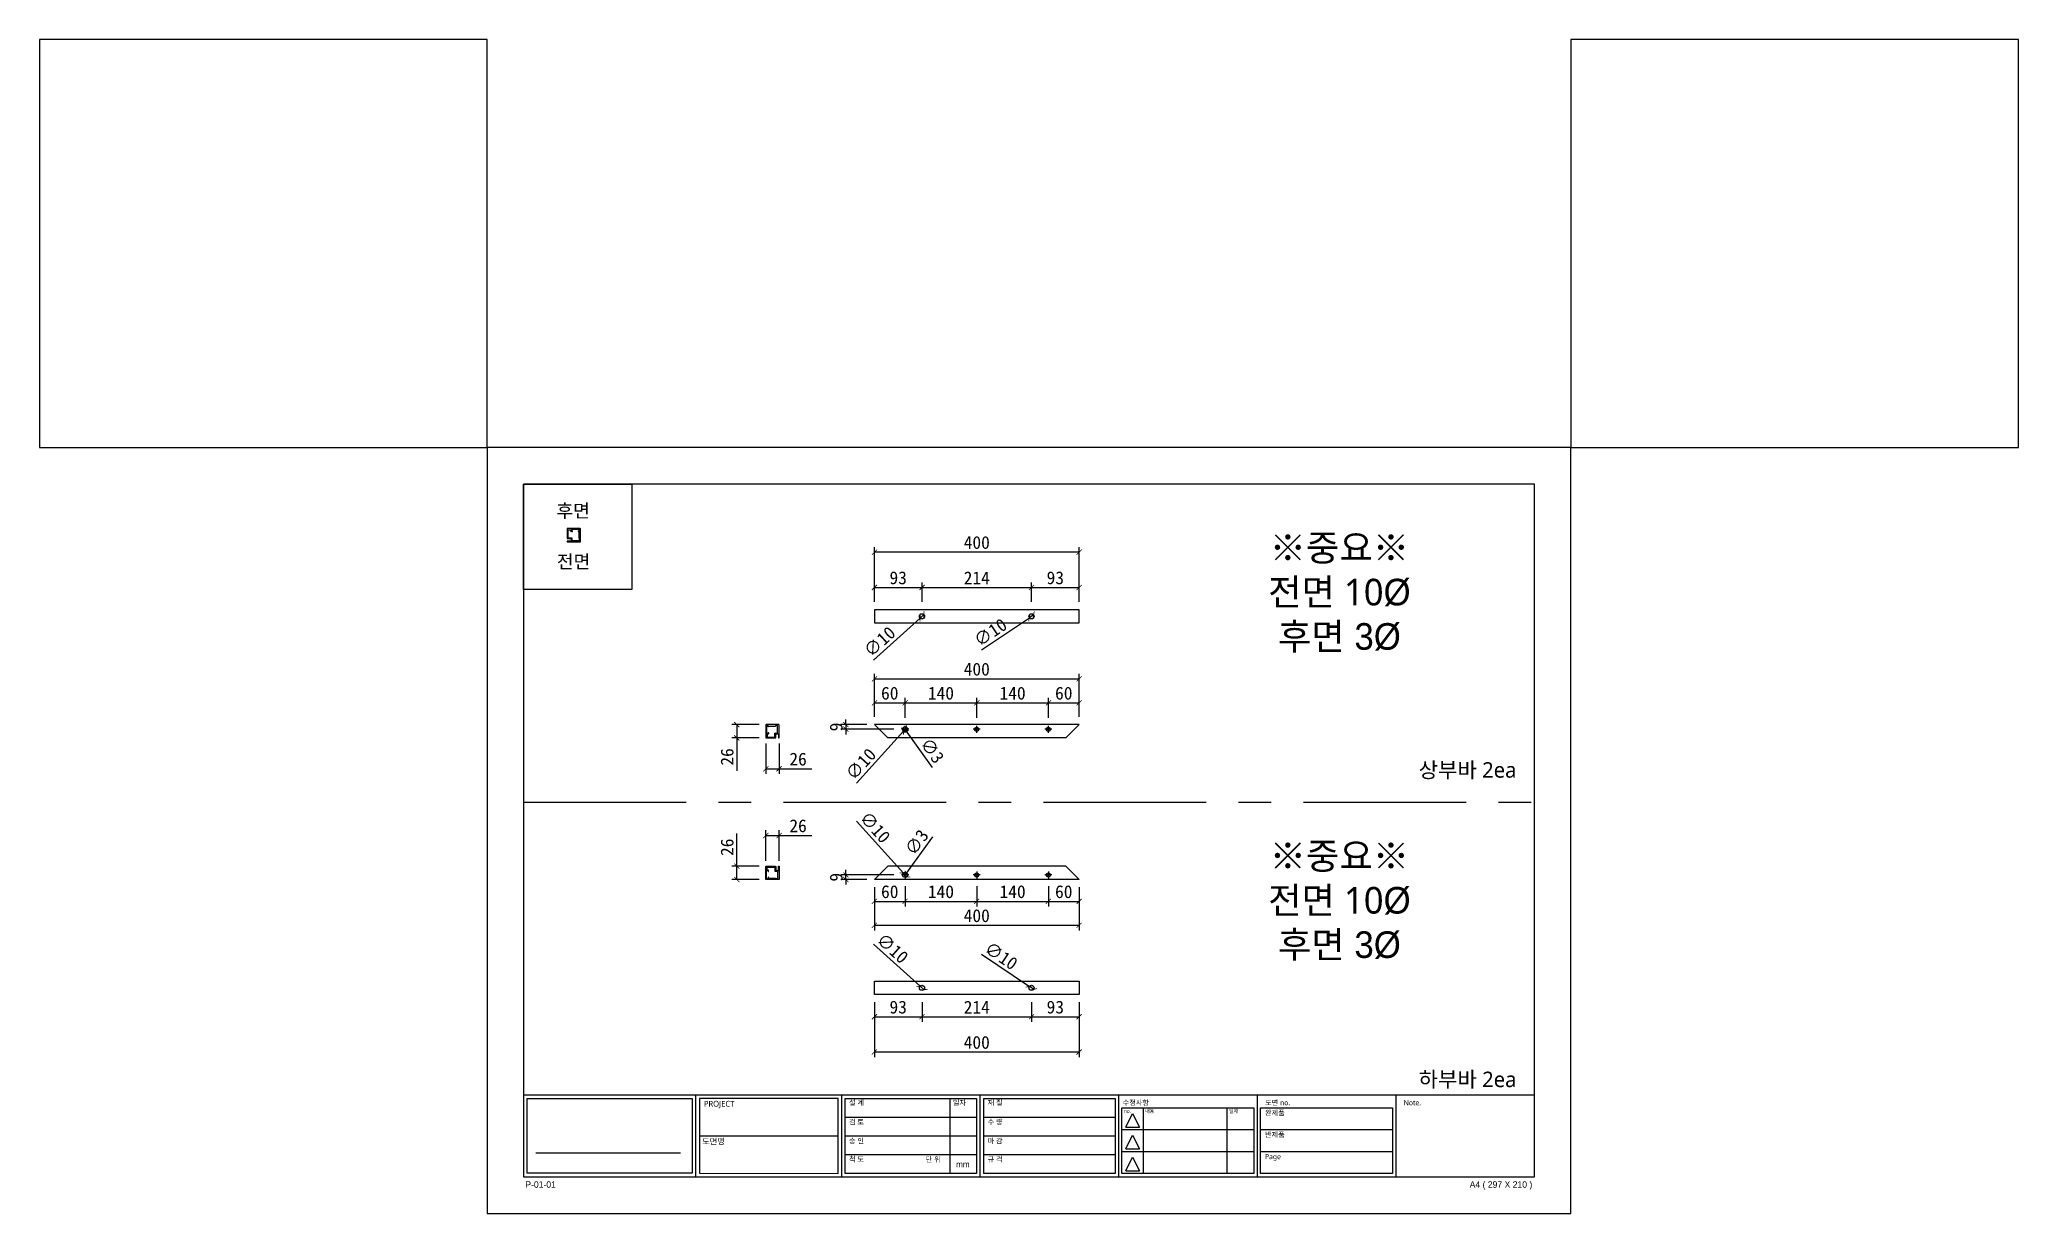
# Model space of a CAD drawing. Header units: millimetres. Extents: x -44117 to 256353, y -2095463 to 65325.
# Drawn here: x -35963 to -32096, y 43640 to 45935 of the extents above; entities that cross this region are included whole.
import ezdxf

# ---------------------------------------------------------------- set-up
doc = ezdxf.new("R2010")
doc.units = ezdxf.units.MM
doc.header["$LTSCALE"] = 10
doc.linetypes.add('CENTER', pattern=[50.8, 31.75, -6.35, 6.35, -6.35])
doc.layers.add('cen', color=1, linetype='CENTER')
doc.layers.add('도면층2', color=3, linetype='CENTER')
doc.styles.add('고딕', font='')
doc.styles.get('고딕').set_extended_font_data('HYgtrE')
doc.dimstyles.new('ISO-25', dxfattribs={"dimtxt": 2.5, "dimasz": 2.5, "dimexe": 1, "dimexo": 1, "dimtad": 1, "dimtxsty": 'Standard', "dimblk": 'ARCHTICK', "dimcen": 2.5, "dimadec": 0, "dimazin": 0, "dimtfac": 1, "dimtmove": 0, "dimatfit": 3, "dimfxl": 0, "dimarcsym": 0})

msp = doc.modelspace()

# ---------------------------------------------------------------- texts
at = {"color": 142, "attachment_point": 5, "style": '고딕'}
for s, insert, char_height, width in [('{\\fMalgun Gothic|b0|i0|c129|p50;후면}', (-34919.94457, 45012.68778), 26.0022875, 753.2689732), ('{\\fMalgun Gothic|b0|i0|c129|p50;※중요※\\P전면 10\\fGulim|b0|i0|c129|p50;\\C144;\\c10845184;Ø\\P후면 3Ø}', (-33422.75092, 44852.3396), 52.004575, 1506.5379465), ('{\\fMalgun Gothic|b0|i0|c129|p50;전면}', (-34919.24089, 44913.52604), 26.0022875, 753.2689732), ('{\\fMalgun Gothic|b0|i0|c129|p50;상부바 2ea}', (-33172.39, 44505.8432), 30.2674587, 876.8281441), ('{\\fMalgun Gothic|b0|i0|c129|p50;※중요※\\P전면 10\\fGulim|b0|i0|c129|p50;\\C144;\\c10845184;Ø\\P후면 3Ø}', (-33422.75092, 44249.82488), 52.004575, 1506.5379465), ('{\\fMalgun Gothic|b0|i0|c129|p50;하부바 2ea}', (-33172.39, 43900.93013), 30.2674587, 876.8281441)]:
    msp.add_mtext(s, dxfattribs=dict(at, insert=insert, char_height=char_height, width=width))

# ---------------------------------------------------------------- blocks, each defined once
blk = doc.blocks.new('A$C2EC13F1B')
at = {"color": 7}
for p, q in [((-3.67, -0.83), (-1.17, 4.17)), ((-1.17, 4.17), (1.33, -0.83))]:
    blk.add_line(p, q, dxfattribs=at)
blk.add_lwpolyline([(-3.67, -0.83), (1.33, -0.83)], dxfattribs=at)
blk = doc.blocks.new('a4 1scale')
at = {"color": 8}
for p, q in [((-15144.83, -4477.05), (-14867.83, -4477.05)), ((-15097.66, -4499.61), (-15097.66, -4477.05)), ((-15057.67, -4499.62), (-15057.67, -4477.06)), ((-15028.06, -4478.06), (-15028.06, -4498.62)), ((-15019.68, -4499.62), (-15019.68, -4477.06)), ((-14981.69, -4499.62), (-14981.69, -4477.06)), ((-14943.7, -4499.62), (-14943.7, -4477.06)), ((-14905.71, -4499.62), (-14905.71, -4477.06)), ((-15056.67, -4483.2), (-15020.68, -4483.2)), ((-15018.68, -4483.2), (-14982.69, -4483.2)), ((-14980.9, -4480.63), (-14944.7, -4480.63)), ((-14975.07, -4480.63), (-14975.07, -4498.62)), ((-14952.08, -4480.63), (-14952.08, -4498.62)), ((-14942.91, -4480.63), (-14906.71, -4480.63)), ((-15096.66, -4488.33), (-15058.67, -4488.34)), ((-15056.67, -4488.34), (-15020.68, -4488.34)), ((-15018.68, -4488.34), (-14982.69, -4488.34)), ((-14980.9, -4486.63), (-14944.7, -4486.63)), ((-14942.91, -4486.63), (-14906.71, -4486.63)), ((-15141.53, -4492.95), (-15101.88, -4492.95)), ((-15056.67, -4493.48), (-15020.68, -4493.48)), ((-15018.68, -4493.48), (-14982.69, -4493.48)), ((-14980.9, -4492.63), (-14944.7, -4492.63)), ((-14942.91, -4492.63), (-14906.71, -4492.63))]:
    blk.add_line(p, q, dxfattribs=at)
for points in [[(-15154.83, -4509.61), (-14857.83, -4509.61), (-14857.83, -4299.61), (-15154.83, -4299.61)], [(-15144.83, -4499.61), (-14867.83, -4499.61), (-14867.83, -4309.61), (-15144.83, -4309.61)]]:
    blk.add_lwpolyline(points, close=True)
for points in [[(-15143.82, -4478.05), (-15098.66, -4478.05), (-15098.66, -4498.61), (-15143.83, -4498.61)], [(-15058.67, -4478.06), (-15096.66, -4478.05), (-15096.66, -4498.61), (-15058.66, -4498.62)], [(-15056.67, -4478.06), (-15020.68, -4478.06), (-15020.68, -4498.62), (-15056.67, -4498.62)], [(-15018.68, -4478.06), (-14982.69, -4478.06), (-14982.69, -4498.62), (-15018.68, -4498.62)]]:
    blk.add_lwpolyline(points, close=True, dxfattribs=at)
for points in [[(-14944.7, -4480.63), (-14944.7, -4498.62), (-14980.9, -4498.62), (-14980.9, -4480.63)], [(-14906.71, -4480.63), (-14906.71, -4498.62), (-14942.91, -4498.62), (-14942.91, -4480.63)]]:
    blk.add_lwpolyline(points, dxfattribs=at)
at = {"color": 8, "xscale": 0.7469071166727064, "yscale": 0.7469071166727064, "zscale": 0.7469071166727064}
for p in [(-14977.06, -4485.3), (-14977.06, -4491.3), (-14977.06, -4497.29)]:
    blk.add_blockref('A$C2EC13F1B', p, dxfattribs=at)
at = {"color": 8, "style": '고딕'}
for s, insert, char_height, width, attachment_point in [('{\\fMalgun Gothic|b0|i0|c129|p50;PROJECT}', (-15095.45, -4478.74), 1.6004, 37.4801, 1), ('{\\fMalgun Gothic|b0|i0|c129|p50;설 계}', (-15055.65, -4478.55), 1.4003, 21.6513, 1), ('{\\fGulim|b0|i0|c129|p50;일자}', (-15027.2, -4478.57), 1.4, 24.7824, 1), ('{\\fMalgun Gothic|b0|i0|c129|p50;재 질}', (-15017.66, -4478.55), 1.4003, 21.6513, 1), ('{\\fMalgun Gothic|b0|i0|c129|p50;수정사항}', (-14980.67, -4478.55), 1.4003, 21.6513, 1), ('{\\fMalgun Gothic|b0|i0|c129|p50;도면 no.}', (-14941.63, -4478.55), 1.4003, 21.6513, 1), ('{\\fMalgun Gothic|b0|i0|c129|p50;Note.}', (-14903.64, -4478.55), 1.4003, 21.6513, 1), ('{\\fMalgun Gothic|b0|i0|c129|p50;검 토}', (-15055.65, -4483.82), 1.4003, 21.6513, 1), ('{\\fMalgun Gothic|b0|i0|c129|p50;수 량}', (-15017.66, -4483.82), 1.4003, 21.6513, 1), ('{\\fMalgun Gothic|b0|i0|c129|p50;no.}', (-14980.32, -4481.07), 0.96, 25.9815, 1), ('{\\fMalgun Gothic|b0|i0|c129|p50;내용}', (-14974.49, -4481.07), 0.96, 25.9815, 1), ('{\\fMalgun Gothic|b0|i0|c129|p50;일자}', (-14951.5, -4481.07), 0.96, 25.9815, 1), ('{\\fGulim|b0|i0|c129|p50;완\\fMalgun Gothic|b0|i0|c129|p50;제품}', (-14941.66, -4481.32), 1.4003, 21.6513, 1), ('{\\fMalgun Gothic|b0|i0|c129|p50;도면명}', (-15095.89, -4489.07), 1.6004, 37.4801, 1), ('{\\fMalgun Gothic|b0|i0|c129|p50;승 인}', (-15055.65, -4489.02), 1.4003, 21.6513, 1), ('{\\fMalgun Gothic|b0|i0|c129|p50;마 감}', (-15017.66, -4489.02), 1.4003, 21.6513, 1), ('{\\fMalgun Gothic|b0|i0|c129|p50;반제품}', (-14941.66, -4487.32), 1.4003, 21.6513, 1), ('{\\fMalgun Gothic|b0|i0|c129|p50;척 도 }', (-15055.65, -4494.02), 1.4003, 21.6513, 1), ('{\\fGulim|b0|i0|c129|p50;단 위}', (-15034.68, -4494.09), 1.4003, 21.6513, 1), ('mm', (-15024.45, -4496.13), 1.7, 15.2516, 5), ('{\\fMalgun Gothic|b0|i0|c129|p50;규 격 }', (-15017.66, -4494.02), 1.4003, 21.6513, 1), ('{\\fMalgun Gothic|b0|i0|c129|p50;Page}', (-14941.66, -4493.32), 1.4003, 21.6513, 1), ('{\\C8;P-01-01}', (-15144.37, -4500.78), 1.8004, 27.0059, 1), ('{\\C8;A4 ( 297 X 210 )}', (-14868.4, -4500.78), 1.8004, 27.0059, 3)]:
    blk.add_mtext(s, dxfattribs=dict(at, insert=insert, char_height=char_height, width=width, attachment_point=attachment_point))
blk = doc.blocks.new('_ArchTick')
at = {"color": 0, "linetype": 'ByBlock', "const_width": 0.15}
blk.add_lwpolyline([(-0.5, -0.5), (0.5, 0.5)], dxfattribs=at)
blk = doc.blocks.new('*D1429')
at = {"color": 0, "lineweight": -2}
for p, q in [((-34331.3, 44611), (-34331.3, 44695.5)), ((-34331.3, 44685.5), (-33931.3, 44685.5)), ((-33931.3, 44611), (-33931.3, 44695.5))]:
    blk.add_line(p, q, dxfattribs=at)
at = {"layer": 'Defpoints', "color": 0}
for p in [(-33931.3, 44685.5), (-34331.3, 44596), (-33931.3, 44596)]:
    blk.add_point(p, dxfattribs=at)
at = {"color": 0, "lineweight": -2, "xscale": 10, "yscale": 10, "zscale": 10, "rotation": 180}
blk.add_blockref('_ArchTick', (-34331.3, 44685.5), dxfattribs=at)
at = {"color": 0, "lineweight": -2, "xscale": 10, "yscale": 10, "zscale": 10}
blk.add_blockref('_ArchTick', (-33931.3, 44685.5), dxfattribs=at)
at = {"color": 0, "insert": (-34131.3, 44704.3), "char_height": 25, "attachment_point": 5}
blk.add_mtext('400', dxfattribs=at)
blk = doc.blocks.new('*D1430')
at = {"color": 0, "lineweight": -2}
for p, q in [((-34346.3, 44596), (-34397.1, 44596)), ((-34293.3, 44587), (-34397.1, 44587)), ((-34387.1, 44596), (-34387.1, 44606)), ((-34387.1, 44596), (-34387.1, 44587)), ((-34387.1, 44587), (-34387.1, 44577))]:
    blk.add_line(p, q, dxfattribs=at)
at = {"layer": 'Defpoints', "color": 0}
for p in [(-34387.1, 44587), (-34331.3, 44596), (-34278.3, 44587)]:
    blk.add_point(p, dxfattribs=at)
at = {"color": 0, "lineweight": -2, "xscale": 10, "yscale": 10, "zscale": 10}
for p, rotation in [((-34387.1, 44596), 270), ((-34387.1, 44587), 90)]:
    blk.add_blockref('_ArchTick', p, dxfattribs=dict(at, rotation=rotation))
at = {"color": 0, "insert": (-34405.9, 44591.5), "char_height": 25, "attachment_point": 5, "rotation": 90}
blk.add_mtext('9', dxfattribs=at)
blk = doc.blocks.new('*D1431')
at = {"color": 0, "lineweight": -2}
for p, q in [((-34272.2, 44588.2), (-34272.2, 44588.2)), ((-34272.2, 44588.2), (-34270.5, 44585.8)), ((-34217.6, 44512.3), (-34270.5, 44585.8))]:
    blk.add_line(p, q, dxfattribs=at)
at = {"layer": 'Defpoints', "color": 0}
for p in [(-34272.2, 44588.2), (-34270.5, 44585.8)]:
    blk.add_point(p, dxfattribs=at)
at = {"color": 0, "lineweight": -2, "xscale": 10, "yscale": 10, "zscale": 10}
for p, rotation in [((-34272.2, 44588.2), 305.7508162474363), ((-34270.5, 44585.8), 125.7508162474362)]:
    blk.add_blockref('_ArchTick', p, dxfattribs=dict(at, rotation=rotation))
at = {"color": 0, "insert": (-34218.2, 44545.2), "char_height": 25, "attachment_point": 5, "rotation": 305.7508}
blk.add_mtext('∅3', dxfattribs=at)
blk = doc.blocks.new('*D1432')
at = {"color": 0, "lineweight": -2}
for p, q in [((-34331.3, 44611), (-34331.3, 44648.6)), ((-34331.3, 44638.6), (-34271.3, 44638.6)), ((-34271.3, 44609), (-34271.3, 44648.6))]:
    blk.add_line(p, q, dxfattribs=at)
at = {"layer": 'Defpoints', "color": 0}
for p in [(-34271.3, 44638.6), (-34331.3, 44596), (-34271.3, 44594)]:
    blk.add_point(p, dxfattribs=at)
at = {"color": 0, "lineweight": -2, "xscale": 10, "yscale": 10, "zscale": 10, "rotation": 180}
blk.add_blockref('_ArchTick', (-34331.3, 44638.6), dxfattribs=at)
at = {"color": 0, "lineweight": -2, "xscale": 10, "yscale": 10, "zscale": 10}
blk.add_blockref('_ArchTick', (-34271.3, 44638.6), dxfattribs=at)
at = {"color": 0, "insert": (-34301.3, 44657.3), "char_height": 25, "attachment_point": 5}
blk.add_mtext('60', dxfattribs=at)
blk = doc.blocks.new('*D1406')
at = {"color": 0, "lineweight": -2}
for p, q in [((-34271.3, 44609), (-34271.3, 44648.6)), ((-34271.3, 44638.6), (-34131.3, 44638.6)), ((-34131.3, 44611), (-34131.3, 44648.6))]:
    blk.add_line(p, q, dxfattribs=at)
at = {"layer": 'Defpoints', "color": 0}
for p in [(-34131.3, 44638.6), (-34271.3, 44594), (-34131.3, 44596)]:
    blk.add_point(p, dxfattribs=at)
at = {"color": 0, "lineweight": -2, "xscale": 10, "yscale": 10, "zscale": 10, "rotation": 180}
blk.add_blockref('_ArchTick', (-34271.3, 44638.6), dxfattribs=at)
at = {"color": 0, "lineweight": -2, "xscale": 10, "yscale": 10, "zscale": 10}
blk.add_blockref('_ArchTick', (-34131.3, 44638.6), dxfattribs=at)
at = {"color": 0, "insert": (-34201.3, 44657.3), "char_height": 25, "attachment_point": 5}
blk.add_mtext('140', dxfattribs=at)
blk = doc.blocks.new('*D1422')
at = {"color": 0, "lineweight": -2}
for p, q in [((-34131.3, 44609), (-34131.3, 44648.6)), ((-34131.3, 44638.6), (-33991.3, 44638.6)), ((-33991.3, 44609), (-33991.3, 44648.6))]:
    blk.add_line(p, q, dxfattribs=at)
at = {"layer": 'Defpoints', "color": 0}
for p in [(-33991.3, 44638.6), (-34131.3, 44594), (-33991.3, 44594)]:
    blk.add_point(p, dxfattribs=at)
at = {"color": 0, "lineweight": -2, "xscale": 10, "yscale": 10, "zscale": 10, "rotation": 180}
blk.add_blockref('_ArchTick', (-34131.3, 44638.6), dxfattribs=at)
at = {"color": 0, "lineweight": -2, "xscale": 10, "yscale": 10, "zscale": 10}
blk.add_blockref('_ArchTick', (-33991.3, 44638.6), dxfattribs=at)
at = {"color": 0, "insert": (-34061.3, 44657.3), "char_height": 25, "attachment_point": 5}
blk.add_mtext('140', dxfattribs=at)
blk = doc.blocks.new('*D1423')
at = {"color": 0, "lineweight": -2}
for p, q in [((-33991.3, 44609), (-33991.3, 44648.6)), ((-33991.3, 44638.6), (-33931.3, 44638.6)), ((-33931.3, 44611), (-33931.3, 44648.6))]:
    blk.add_line(p, q, dxfattribs=at)
at = {"layer": 'Defpoints', "color": 0}
for p in [(-33931.3, 44638.6), (-33991.3, 44594), (-33931.3, 44596)]:
    blk.add_point(p, dxfattribs=at)
at = {"color": 0, "lineweight": -2, "xscale": 10, "yscale": 10, "zscale": 10, "rotation": 180}
blk.add_blockref('_ArchTick', (-33991.3, 44638.6), dxfattribs=at)
at = {"color": 0, "lineweight": -2, "xscale": 10, "yscale": 10, "zscale": 10}
blk.add_blockref('_ArchTick', (-33931.3, 44638.6), dxfattribs=at)
at = {"color": 0, "insert": (-33961.3, 44657.3), "char_height": 25, "attachment_point": 5}
blk.add_mtext('60', dxfattribs=at)
blk = doc.blocks.new('*D1424')
at = {"color": 0, "lineweight": -2}
for p, q in [((-34366.1, 44481.6), (-34274.7, 44583.3)), ((-34268, 44590.7), (-34274.7, 44583.3)), ((-34268, 44590.7), (-34268, 44590.7))]:
    blk.add_line(p, q, dxfattribs=at)
at = {"layer": 'Defpoints', "color": 0}
for p in [(-34274.7, 44583.3), (-34268, 44590.7)]:
    blk.add_point(p, dxfattribs=at)
at = {"color": 0, "lineweight": -2, "xscale": 10, "yscale": 10, "zscale": 10}
for p, rotation in [((-34274.7, 44583.3), 48.03386800360285), ((-34268, 44590.7), 228.0338680036029)]:
    blk.add_blockref('_ArchTick', p, dxfattribs=dict(at, rotation=rotation))
at = {"color": 0, "insert": (-34357.8, 44518.9), "char_height": 25, "attachment_point": 5, "rotation": 48.0339}
blk.add_mtext('∅10', dxfattribs=at)
blk = doc.blocks.new('*D1425')
at = {"color": 0, "lineweight": -2}
for p, q in [((-34333.3, 44722), (-34242.1, 44804.4)), ((-34234.6, 44811.1), (-34242.1, 44804.4)), ((-34234.6, 44811.1), (-34234.6, 44811.1))]:
    blk.add_line(p, q, dxfattribs=at)
at = {"layer": 'Defpoints', "color": 0}
for p in [(-34242.1, 44804.4), (-34234.6, 44811.1)]:
    blk.add_point(p, dxfattribs=at)
at = {"color": 0, "lineweight": -2, "xscale": 10, "yscale": 10, "zscale": 10}
for p, rotation in [((-34234.6, 44811.1), 222.0917507187187), ((-34242.1, 44804.4), 42.09175071871876)]:
    blk.add_blockref('_ArchTick', p, dxfattribs=dict(at, rotation=rotation))
at = {"color": 0, "insert": (-34321.1, 44758.3), "char_height": 25, "attachment_point": 5, "rotation": 42.0918}
blk.add_mtext('∅10', dxfattribs=at)
blk = doc.blocks.new('*D1426')
at = {"color": 0, "lineweight": -2}
for p, q in [((-34121.8, 44742.1), (-34028.5, 44805)), ((-34020.2, 44810.5), (-34028.5, 44805)), ((-34020.2, 44810.5), (-34020.2, 44810.5))]:
    blk.add_line(p, q, dxfattribs=at)
at = {"layer": 'Defpoints', "color": 0}
for p in [(-34028.5, 44805), (-34020.2, 44810.5)]:
    blk.add_point(p, dxfattribs=at)
at = {"color": 0, "lineweight": -2, "xscale": 10, "yscale": 10, "zscale": 10}
for p, rotation in [((-34020.2, 44810.5), 213.9610667881145), ((-34028.5, 44805), 33.96106678811449)]:
    blk.add_blockref('_ArchTick', p, dxfattribs=dict(at, rotation=rotation))
at = {"color": 0, "insert": (-34104.6, 44776.3), "char_height": 25, "attachment_point": 5, "rotation": 33.9611}
blk.add_mtext('∅10', dxfattribs=at)
blk = doc.blocks.new('*D1427')
at = {"color": 0, "lineweight": -2}
for p, q in [((-34331.3, 44835.8), (-34331.3, 44874.2)), ((-34331.3, 44864.2), (-34238.3, 44864.2)), ((-34238.3, 44835.8), (-34238.3, 44874.2))]:
    blk.add_line(p, q, dxfattribs=at)
at = {"layer": 'Defpoints', "color": 0}
for p in [(-34238.3, 44864.2), (-34331.3, 44820.8), (-34238.3, 44820.8)]:
    blk.add_point(p, dxfattribs=at)
at = {"color": 0, "lineweight": -2, "xscale": 10, "yscale": 10, "zscale": 10, "rotation": 180}
blk.add_blockref('_ArchTick', (-34331.3, 44864.2), dxfattribs=at)
at = {"color": 0, "lineweight": -2, "xscale": 10, "yscale": 10, "zscale": 10}
blk.add_blockref('_ArchTick', (-34238.3, 44864.2), dxfattribs=at)
at = {"color": 0, "insert": (-34284.8, 44882.9), "char_height": 25, "attachment_point": 5}
blk.add_mtext('93', dxfattribs=at)
blk = doc.blocks.new('*D1404')
at = {"color": 0, "lineweight": -2}
for p, q in [((-34238.3, 44835.8), (-34238.3, 44874.2)), ((-34238.3, 44864.2), (-34024.3, 44864.2)), ((-34024.3, 44835.8), (-34024.3, 44874.2))]:
    blk.add_line(p, q, dxfattribs=at)
at = {"layer": 'Defpoints', "color": 0}
for p in [(-34024.3, 44864.2), (-34238.3, 44820.8), (-34024.3, 44820.8)]:
    blk.add_point(p, dxfattribs=at)
at = {"color": 0, "lineweight": -2, "xscale": 10, "yscale": 10, "zscale": 10, "rotation": 180}
blk.add_blockref('_ArchTick', (-34238.3, 44864.2), dxfattribs=at)
at = {"color": 0, "lineweight": -2, "xscale": 10, "yscale": 10, "zscale": 10}
blk.add_blockref('_ArchTick', (-34024.3, 44864.2), dxfattribs=at)
at = {"color": 0, "insert": (-34131.3, 44882.9), "char_height": 25, "attachment_point": 5}
blk.add_mtext('214', dxfattribs=at)
blk = doc.blocks.new('*D1428')
at = {"color": 0, "lineweight": -2}
for p, q in [((-34024.3, 44835.8), (-34024.3, 44874.2)), ((-34024.3, 44864.2), (-33931.3, 44864.2)), ((-33931.3, 44835.8), (-33931.3, 44874.2))]:
    blk.add_line(p, q, dxfattribs=at)
at = {"layer": 'Defpoints', "color": 0}
for p in [(-33931.3, 44864.2), (-34024.3, 44820.8), (-33931.3, 44820.8)]:
    blk.add_point(p, dxfattribs=at)
at = {"color": 0, "lineweight": -2, "xscale": 10, "yscale": 10, "zscale": 10, "rotation": 180}
blk.add_blockref('_ArchTick', (-34024.3, 44864.2), dxfattribs=at)
at = {"color": 0, "lineweight": -2, "xscale": 10, "yscale": 10, "zscale": 10}
blk.add_blockref('_ArchTick', (-33931.3, 44864.2), dxfattribs=at)
at = {"color": 0, "insert": (-33977.8, 44882.9), "char_height": 25, "attachment_point": 5}
blk.add_mtext('93', dxfattribs=at)
blk = doc.blocks.new('*D1405')
at = {"color": 0, "lineweight": -2}
for p, q in [((-34331.3, 44835.8), (-34331.3, 44943.2)), ((-33931.3, 44933.2), (-34331.3, 44933.2)), ((-33931.3, 44835.8), (-33931.3, 44943.2))]:
    blk.add_line(p, q, dxfattribs=at)
at = {"layer": 'Defpoints', "color": 0}
for p in [(-34331.3, 44933.2), (-34331.3, 44820.8), (-33931.3, 44820.8)]:
    blk.add_point(p, dxfattribs=at)
at = {"color": 0, "lineweight": -2, "xscale": 10, "yscale": 10, "zscale": 10, "rotation": 180}
blk.add_blockref('_ArchTick', (-34331.3, 44933.2), dxfattribs=at)
at = {"color": 0, "lineweight": -2, "xscale": 10, "yscale": 10, "zscale": 10}
blk.add_blockref('_ArchTick', (-33931.3, 44933.2), dxfattribs=at)
at = {"color": 0, "insert": (-34131.3, 44951.9), "char_height": 25, "attachment_point": 5}
blk.add_mtext('400', dxfattribs=at)
blk = doc.blocks.new('*D1411')
at = {"color": 0, "lineweight": -2}
for p, q in [((-34331.3, 44278.2), (-34331.3, 44193.7)), ((-33931.3, 44278.2), (-33931.3, 44193.7)), ((-34331.3, 44203.7), (-33931.3, 44203.7))]:
    blk.add_line(p, q, dxfattribs=at)
at = {"layer": 'Defpoints', "color": 0}
for p in [(-34331.3, 44293.2), (-33931.3, 44293.2), (-33931.3, 44203.7)]:
    blk.add_point(p, dxfattribs=at)
at = {"color": 0, "lineweight": -2, "xscale": 10, "yscale": 10, "zscale": 10, "rotation": 180}
blk.add_blockref('_ArchTick', (-34331.3, 44203.7), dxfattribs=at)
at = {"color": 0, "lineweight": -2, "xscale": 10, "yscale": 10, "zscale": 10}
blk.add_blockref('_ArchTick', (-33931.3, 44203.7), dxfattribs=at)
at = {"color": 0, "insert": (-34131.3, 44222.4), "char_height": 25, "attachment_point": 5}
blk.add_mtext('400', dxfattribs=at)
blk = doc.blocks.new('*D1412')
at = {"color": 0, "lineweight": -2}
for p, q in [((-34387.1, 44302.2), (-34387.1, 44312.2)), ((-34293.3, 44302.2), (-34397.1, 44302.2)), ((-34346.3, 44293.2), (-34397.1, 44293.2)), ((-34387.1, 44293.2), (-34387.1, 44302.2)), ((-34387.1, 44293.2), (-34387.1, 44283.2))]:
    blk.add_line(p, q, dxfattribs=at)
at = {"layer": 'Defpoints', "color": 0}
for p in [(-34387.1, 44302.2), (-34331.3, 44293.2), (-34278.3, 44302.2)]:
    blk.add_point(p, dxfattribs=at)
at = {"color": 0, "lineweight": -2, "xscale": 10, "yscale": 10, "zscale": 10}
for p, rotation in [((-34387.1, 44302.2), 270), ((-34387.1, 44293.2), 90)]:
    blk.add_blockref('_ArchTick', p, dxfattribs=dict(at, rotation=rotation))
at = {"color": 0, "insert": (-34405.9, 44297.7), "char_height": 25, "attachment_point": 5, "rotation": 90}
blk.add_mtext('9', dxfattribs=at)
blk = doc.blocks.new('*D1413')
at = {"color": 0, "lineweight": -2}
for p, q in [((-34217.6, 44376.9), (-34270.5, 44303.4)), ((-34272.2, 44301), (-34270.5, 44303.4)), ((-34272.2, 44301), (-34272.2, 44301))]:
    blk.add_line(p, q, dxfattribs=at)
at = {"layer": 'Defpoints', "color": 0}
for p in [(-34272.2, 44301), (-34270.5, 44303.4)]:
    blk.add_point(p, dxfattribs=at)
at = {"color": 0, "lineweight": -2, "xscale": 10, "yscale": 10, "zscale": 10}
for p, rotation in [((-34272.2, 44301), 54.24918375270812), ((-34270.5, 44303.4), 234.2491837527081)]:
    blk.add_blockref('_ArchTick', p, dxfattribs=dict(at, rotation=rotation))
at = {"color": 0, "insert": (-34248.6, 44365.9), "char_height": 25, "attachment_point": 5, "rotation": 54.2492}
blk.add_mtext('∅3', dxfattribs=at)
blk = doc.blocks.new('*D1414')
at = {"color": 0, "lineweight": -2}
for p, q in [((-34331.3, 44278.2), (-34331.3, 44240.6)), ((-34271.3, 44280.2), (-34271.3, 44240.6)), ((-34331.3, 44250.6), (-34271.3, 44250.6))]:
    blk.add_line(p, q, dxfattribs=at)
at = {"layer": 'Defpoints', "color": 0}
for p in [(-34331.3, 44293.2), (-34271.3, 44295.2), (-34271.3, 44250.6)]:
    blk.add_point(p, dxfattribs=at)
at = {"color": 0, "lineweight": -2, "xscale": 10, "yscale": 10, "zscale": 10, "rotation": 180}
blk.add_blockref('_ArchTick', (-34331.3, 44250.6), dxfattribs=at)
at = {"color": 0, "lineweight": -2, "xscale": 10, "yscale": 10, "zscale": 10}
blk.add_blockref('_ArchTick', (-34271.3, 44250.6), dxfattribs=at)
at = {"color": 0, "insert": (-34301.3, 44269.3), "char_height": 25, "attachment_point": 5}
blk.add_mtext('60', dxfattribs=at)
blk = doc.blocks.new('*D1401')
at = {"color": 0, "lineweight": -2}
for p, q in [((-34271.3, 44280.2), (-34271.3, 44240.6)), ((-34131.3, 44278.2), (-34131.3, 44240.6)), ((-34271.3, 44250.6), (-34131.3, 44250.6))]:
    blk.add_line(p, q, dxfattribs=at)
at = {"layer": 'Defpoints', "color": 0}
for p in [(-34271.3, 44295.2), (-34131.3, 44293.2), (-34131.3, 44250.6)]:
    blk.add_point(p, dxfattribs=at)
at = {"color": 0, "lineweight": -2, "xscale": 10, "yscale": 10, "zscale": 10, "rotation": 180}
blk.add_blockref('_ArchTick', (-34271.3, 44250.6), dxfattribs=at)
at = {"color": 0, "lineweight": -2, "xscale": 10, "yscale": 10, "zscale": 10}
blk.add_blockref('_ArchTick', (-34131.3, 44250.6), dxfattribs=at)
at = {"color": 0, "insert": (-34201.3, 44269.3), "char_height": 25, "attachment_point": 5}
blk.add_mtext('140', dxfattribs=at)
blk = doc.blocks.new('*D1415')
at = {"color": 0, "lineweight": -2}
for p, q in [((-34131.3, 44280.2), (-34131.3, 44240.6)), ((-33991.3, 44280.2), (-33991.3, 44240.6)), ((-34131.3, 44250.6), (-33991.3, 44250.6))]:
    blk.add_line(p, q, dxfattribs=at)
at = {"layer": 'Defpoints', "color": 0}
for p in [(-34131.3, 44295.2), (-33991.3, 44295.2), (-33991.3, 44250.6)]:
    blk.add_point(p, dxfattribs=at)
at = {"color": 0, "lineweight": -2, "xscale": 10, "yscale": 10, "zscale": 10, "rotation": 180}
blk.add_blockref('_ArchTick', (-34131.3, 44250.6), dxfattribs=at)
at = {"color": 0, "lineweight": -2, "xscale": 10, "yscale": 10, "zscale": 10}
blk.add_blockref('_ArchTick', (-33991.3, 44250.6), dxfattribs=at)
at = {"color": 0, "insert": (-34061.3, 44269.3), "char_height": 25, "attachment_point": 5}
blk.add_mtext('140', dxfattribs=at)
blk = doc.blocks.new('*D1416')
at = {"color": 0, "lineweight": -2}
for p, q in [((-33991.3, 44280.2), (-33991.3, 44240.6)), ((-33931.3, 44278.2), (-33931.3, 44240.6)), ((-33991.3, 44250.6), (-33931.3, 44250.6))]:
    blk.add_line(p, q, dxfattribs=at)
at = {"layer": 'Defpoints', "color": 0}
for p in [(-33991.3, 44295.2), (-33931.3, 44293.2), (-33931.3, 44250.6)]:
    blk.add_point(p, dxfattribs=at)
at = {"color": 0, "lineweight": -2, "xscale": 10, "yscale": 10, "zscale": 10, "rotation": 180}
blk.add_blockref('_ArchTick', (-33991.3, 44250.6), dxfattribs=at)
at = {"color": 0, "lineweight": -2, "xscale": 10, "yscale": 10, "zscale": 10}
blk.add_blockref('_ArchTick', (-33931.3, 44250.6), dxfattribs=at)
at = {"color": 0, "insert": (-33961.3, 44269.3), "char_height": 25, "attachment_point": 5}
blk.add_mtext('60', dxfattribs=at)
blk = doc.blocks.new('*D1417')
at = {"color": 0, "lineweight": -2}
for p, q in [((-34366.1, 44407.6), (-34274.7, 44305.9)), ((-34268, 44298.5), (-34274.7, 44305.9)), ((-34268, 44298.5), (-34268, 44298.5))]:
    blk.add_line(p, q, dxfattribs=at)
at = {"layer": 'Defpoints', "color": 0}
for p in [(-34274.7, 44305.9), (-34268, 44298.5)]:
    blk.add_point(p, dxfattribs=at)
at = {"color": 0, "lineweight": -2, "xscale": 10, "yscale": 10, "zscale": 10}
for p, rotation in [((-34274.7, 44305.9), 311.9661319963383), ((-34268, 44298.5), 131.9661319963383)]:
    blk.add_blockref('_ArchTick', p, dxfattribs=dict(at, rotation=rotation))
at = {"color": 0, "insert": (-34329.9, 44395.3), "char_height": 25, "attachment_point": 5, "rotation": 311.9661}
blk.add_mtext('∅10', dxfattribs=at)
blk = doc.blocks.new('*D1418')
at = {"color": 0, "lineweight": -2}
for p, q in [((-34333.3, 44167.1), (-34242.1, 44084.8)), ((-34234.6, 44078.1), (-34242.1, 44084.8)), ((-34234.6, 44078.1), (-34234.6, 44078.1))]:
    blk.add_line(p, q, dxfattribs=at)
at = {"layer": 'Defpoints', "color": 0}
for p in [(-34242.1, 44084.8), (-34234.6, 44078.1)]:
    blk.add_point(p, dxfattribs=at)
at = {"color": 0, "lineweight": -2, "xscale": 10, "yscale": 10, "zscale": 10}
for p, rotation in [((-34242.1, 44084.8), 317.9082492813371), ((-34234.6, 44078.1), 137.9082492813372)]:
    blk.add_blockref('_ArchTick', p, dxfattribs=dict(at, rotation=rotation))
at = {"color": 0, "insert": (-34296, 44158.7), "char_height": 25, "attachment_point": 5, "rotation": 317.9082}
blk.add_mtext('∅10', dxfattribs=at)
blk = doc.blocks.new('*D1419')
at = {"color": 0, "lineweight": -2}
for p, q in [((-34121.8, 44147.1), (-34028.5, 44084.2)), ((-34020.2, 44078.6), (-34028.5, 44084.2)), ((-34020.2, 44078.6), (-34020.2, 44078.6))]:
    blk.add_line(p, q, dxfattribs=at)
at = {"layer": 'Defpoints', "color": 0}
for p in [(-34028.5, 44084.2), (-34020.2, 44078.6)]:
    blk.add_point(p, dxfattribs=at)
at = {"color": 0, "lineweight": -2, "xscale": 10, "yscale": 10, "zscale": 10}
for p, rotation in [((-34028.5, 44084.2), 326.0389332118509), ((-34020.2, 44078.6), 146.0389332118509)]:
    blk.add_blockref('_ArchTick', p, dxfattribs=dict(at, rotation=rotation))
at = {"color": 0, "insert": (-34083.7, 44144), "char_height": 25, "attachment_point": 5, "rotation": 326.0389}
blk.add_mtext('∅10', dxfattribs=at)
blk = doc.blocks.new('*D1420')
at = {"color": 0, "lineweight": -2}
for p, q in [((-34331.3, 44053.4), (-34331.3, 44015)), ((-34238.3, 44053.4), (-34238.3, 44015)), ((-34331.3, 44025), (-34238.3, 44025))]:
    blk.add_line(p, q, dxfattribs=at)
at = {"layer": 'Defpoints', "color": 0}
for p in [(-34331.3, 44068.4), (-34238.3, 44068.4), (-34238.3, 44025)]:
    blk.add_point(p, dxfattribs=at)
at = {"color": 0, "lineweight": -2, "xscale": 10, "yscale": 10, "zscale": 10, "rotation": 180}
blk.add_blockref('_ArchTick', (-34331.3, 44025), dxfattribs=at)
at = {"color": 0, "lineweight": -2, "xscale": 10, "yscale": 10, "zscale": 10}
blk.add_blockref('_ArchTick', (-34238.3, 44025), dxfattribs=at)
at = {"color": 0, "insert": (-34284.8, 44043.7), "char_height": 25, "attachment_point": 5}
blk.add_mtext('93', dxfattribs=at)
blk = doc.blocks.new('*D1402')
at = {"color": 0, "lineweight": -2}
for p, q in [((-34238.3, 44053.4), (-34238.3, 44015)), ((-34024.3, 44053.4), (-34024.3, 44015)), ((-34238.3, 44025), (-34024.3, 44025))]:
    blk.add_line(p, q, dxfattribs=at)
at = {"layer": 'Defpoints', "color": 0}
for p in [(-34238.3, 44068.4), (-34024.3, 44068.4), (-34024.3, 44025)]:
    blk.add_point(p, dxfattribs=at)
at = {"color": 0, "lineweight": -2, "xscale": 10, "yscale": 10, "zscale": 10, "rotation": 180}
blk.add_blockref('_ArchTick', (-34238.3, 44025), dxfattribs=at)
at = {"color": 0, "lineweight": -2, "xscale": 10, "yscale": 10, "zscale": 10}
blk.add_blockref('_ArchTick', (-34024.3, 44025), dxfattribs=at)
at = {"color": 0, "insert": (-34131.3, 44043.7), "char_height": 25, "attachment_point": 5}
blk.add_mtext('214', dxfattribs=at)
blk = doc.blocks.new('*D1421')
at = {"color": 0, "lineweight": -2}
for p, q in [((-34024.3, 44053.4), (-34024.3, 44015)), ((-33931.3, 44053.4), (-33931.3, 44015)), ((-34024.3, 44025), (-33931.3, 44025))]:
    blk.add_line(p, q, dxfattribs=at)
at = {"layer": 'Defpoints', "color": 0}
for p in [(-34024.3, 44068.4), (-33931.3, 44068.4), (-33931.3, 44025)]:
    blk.add_point(p, dxfattribs=at)
at = {"color": 0, "lineweight": -2, "xscale": 10, "yscale": 10, "zscale": 10, "rotation": 180}
blk.add_blockref('_ArchTick', (-34024.3, 44025), dxfattribs=at)
at = {"color": 0, "lineweight": -2, "xscale": 10, "yscale": 10, "zscale": 10}
blk.add_blockref('_ArchTick', (-33931.3, 44025), dxfattribs=at)
at = {"color": 0, "insert": (-33977.8, 44043.7), "char_height": 25, "attachment_point": 5}
blk.add_mtext('93', dxfattribs=at)
blk = doc.blocks.new('*D1403')
at = {"color": 0, "lineweight": -2}
for p, q in [((-34331.3, 44053.4), (-34331.3, 43946)), ((-33931.3, 44053.4), (-33931.3, 43946)), ((-33931.3, 43956), (-34331.3, 43956))]:
    blk.add_line(p, q, dxfattribs=at)
at = {"layer": 'Defpoints', "color": 0}
for p in [(-34331.3, 44068.4), (-33931.3, 44068.4), (-34331.3, 43956)]:
    blk.add_point(p, dxfattribs=at)
at = {"color": 0, "lineweight": -2, "xscale": 10, "yscale": 10, "zscale": 10, "rotation": 180}
blk.add_blockref('_ArchTick', (-34331.3, 43956), dxfattribs=at)
at = {"color": 0, "lineweight": -2, "xscale": 10, "yscale": 10, "zscale": 10}
blk.add_blockref('_ArchTick', (-33931.3, 43956), dxfattribs=at)
at = {"color": 0, "insert": (-34131.3, 43974.7), "char_height": 25, "attachment_point": 5}
blk.add_mtext('400', dxfattribs=at)
blk = doc.blocks.new('*D1407')
at = {"color": 0, "lineweight": -2}
for p, q in [((-34556.5, 44596), (-34610.2, 44596)), ((-34600.2, 44596), (-34600.2, 44570)), ((-34556.5, 44570), (-34610.2, 44570)), ((-34600.2, 44570), (-34600.2, 44505.8))]:
    blk.add_line(p, q, dxfattribs=at)
at = {"layer": 'Defpoints', "color": 0}
for p in [(-34541.5, 44596), (-34600.2, 44570), (-34541.5, 44570)]:
    blk.add_point(p, dxfattribs=at)
at = {"color": 0, "lineweight": -2, "xscale": 10, "yscale": 10, "zscale": 10}
for p, rotation in [((-34600.2, 44596), 90), ((-34600.2, 44570), 270)]:
    blk.add_blockref('_ArchTick', p, dxfattribs=dict(at, rotation=rotation))
at = {"color": 0, "insert": (-34619, 44532.9), "char_height": 25, "attachment_point": 5, "rotation": 90}
blk.add_mtext('26', dxfattribs=at)
blk = doc.blocks.new('*D1408')
at = {"color": 0, "lineweight": -2}
for p, q in [((-34543.5, 44559), (-34543.5, 44499.8)), ((-34517.5, 44559), (-34517.5, 44499.8)), ((-34543.5, 44509.8), (-34517.5, 44509.8)), ((-34517.5, 44509.8), (-34453.4, 44509.8))]:
    blk.add_line(p, q, dxfattribs=at)
at = {"layer": 'Defpoints', "color": 0}
for p in [(-34543.5, 44574), (-34517.5, 44574), (-34517.5, 44509.8)]:
    blk.add_point(p, dxfattribs=at)
at = {"color": 0, "lineweight": -2, "xscale": 10, "yscale": 10, "zscale": 10, "rotation": 180}
blk.add_blockref('_ArchTick', (-34543.5, 44509.8), dxfattribs=at)
at = {"color": 0, "lineweight": -2, "xscale": 10, "yscale": 10, "zscale": 10}
blk.add_blockref('_ArchTick', (-34517.5, 44509.8), dxfattribs=at)
at = {"color": 0, "insert": (-34480.5, 44528.5), "char_height": 25, "attachment_point": 5}
blk.add_mtext('26', dxfattribs=at)
blk = doc.blocks.new('*D1409')
at = {"color": 0, "lineweight": -2}
for p, q in [((-34600.2, 44319.2), (-34600.2, 44383.3)), ((-34556.5, 44319.2), (-34610.2, 44319.2)), ((-34600.2, 44293.2), (-34600.2, 44319.2)), ((-34556.5, 44293.2), (-34610.2, 44293.2))]:
    blk.add_line(p, q, dxfattribs=at)
at = {"layer": 'Defpoints', "color": 0}
for p in [(-34600.2, 44319.2), (-34541.5, 44319.2), (-34541.5, 44293.2)]:
    blk.add_point(p, dxfattribs=at)
at = {"color": 0, "lineweight": -2, "xscale": 10, "yscale": 10, "zscale": 10}
for p, rotation in [((-34600.2, 44319.2), 90), ((-34600.2, 44293.2), 270)]:
    blk.add_blockref('_ArchTick', p, dxfattribs=dict(at, rotation=rotation))
at = {"color": 0, "insert": (-34619, 44356.3), "char_height": 25, "attachment_point": 5, "rotation": 90}
blk.add_mtext('26', dxfattribs=at)
blk = doc.blocks.new('*D1410')
at = {"color": 0, "lineweight": -2}
for p, q in [((-34543.5, 44330.1), (-34543.5, 44389.4)), ((-34517.5, 44330.1), (-34517.5, 44389.4)), ((-34543.5, 44379.4), (-34517.5, 44379.4)), ((-34517.5, 44379.4), (-34453.4, 44379.4))]:
    blk.add_line(p, q, dxfattribs=at)
at = {"layer": 'Defpoints', "color": 0}
for p in [(-34517.5, 44379.4), (-34543.5, 44315.1), (-34517.5, 44315.1)]:
    blk.add_point(p, dxfattribs=at)
at = {"color": 0, "lineweight": -2, "xscale": 10, "yscale": 10, "zscale": 10, "rotation": 180}
blk.add_blockref('_ArchTick', (-34543.5, 44379.4), dxfattribs=at)
at = {"color": 0, "lineweight": -2, "xscale": 10, "yscale": 10, "zscale": 10}
blk.add_blockref('_ArchTick', (-34517.5, 44379.4), dxfattribs=at)
at = {"color": 0, "insert": (-34480.5, 44398.1), "char_height": 25, "attachment_point": 5}
blk.add_mtext('26', dxfattribs=at)

# ---------------------------------------------------------------- dimensions: what is measured, and where the dimension line sits
for base, p1, p2, override, picture, middle in [((-34331.34558, 44933.18799), (-33931.34558, 44820.75165), (-34331.34558, 44820.75165), {"dimscale": 10, "dimasz": 1, "dimexo": 1.5}, '*D1405', (-34131.34558, 44951.93799)), ((-34238.34558, 44864.16735), (-34331.34558, 44820.75165), (-34238.34558, 44820.75165), {"dimscale": 10, "dimasz": 1, "dimexo": 1.5}, '*D1427', (-34284.84558, 44882.91735)), ((-34024.34558, 44864.16735), (-34238.34558, 44820.75165), (-34024.34558, 44820.75165), {"dimscale": 10, "dimasz": 1, "dimexo": 1.5, "dimtmove": 1}, '*D1404', (-34131.34558, 44882.91735)), ((-33931.34558, 44864.16735), (-34024.34558, 44820.75165), (-33931.34558, 44820.75165), {"dimscale": 10, "dimasz": 1, "dimexo": 1.5, "dimtmove": 1}, '*D1428', (-33977.84558, 44882.91735)), ((-33931.34558, 44685.50553), (-34331.34558, 44595.98246), (-33931.34558, 44595.98246), {"dimscale": 10, "dimasz": 1, "dimexo": 1.5}, '*D1429', (-34131.34558, 44704.25553)), ((-34271.34558, 44638.58713), (-34331.34558, 44595.98246), (-34271.34558, 44593.98246), {"dimscale": 10, "dimasz": 1, "dimexo": 1.5}, '*D1432', (-34301.34558, 44657.33713)), ((-34131.34558, 44638.58713), (-34271.34558, 44593.98246), (-34131.34558, 44595.98246), {"dimscale": 10, "dimasz": 1, "dimexo": 1.5}, '*D1406', (-34201.34558, 44657.33713)), ((-33991.34558, 44638.58713), (-34131.34558, 44593.98246), (-33991.34558, 44593.98246), {"dimscale": 10, "dimasz": 1, "dimexo": 1.5}, '*D1422', (-34061.34558, 44657.33713)), ((-33931.34558, 44638.58713), (-33991.34558, 44593.98246), (-33931.34558, 44595.98246), {"dimscale": 10, "dimasz": 1, "dimexo": 1.5}, '*D1423', (-33961.34558, 44657.33713)), ((-34517.53739, 44509.77365), (-34543.53739, 44574.02112), (-34517.53739, 44574.02112), {"dimscale": 10, "dimasz": 1, "dimexo": 1.5}, '*D1408', (-34480.45406, 44528.52365)), ((-34517.53739, 44379.38752), (-34543.53739, 44315.14006), (-34517.53739, 44315.14006), {"dimscale": 10, "dimasz": 1, "dimexo": 1.5}, '*D1410', (-34480.45406, 44398.13752)), ((-34271.34558, 44250.57405), (-34331.34558, 44293.17872), (-34271.34558, 44295.17872), {"dimscale": 10, "dimasz": 1, "dimexo": 1.5}, '*D1414', (-34301.34558, 44269.32405)), ((-33931.34558, 44203.65564), (-34331.34558, 44293.17872), (-33931.34558, 44293.17872), {"dimscale": 10, "dimasz": 1, "dimexo": 1.5}, '*D1411', (-34131.34558, 44222.40564)), ((-34131.34558, 44250.57405), (-34271.34558, 44295.17872), (-34131.34558, 44293.17872), {"dimscale": 10, "dimasz": 1, "dimexo": 1.5}, '*D1401', (-34201.34558, 44269.32405)), ((-33991.34558, 44250.57405), (-34131.34558, 44295.17872), (-33991.34558, 44295.17872), {"dimscale": 10, "dimasz": 1, "dimexo": 1.5}, '*D1415', (-34061.34558, 44269.32405)), ((-33931.34558, 44250.57405), (-33991.34558, 44295.17872), (-33931.34558, 44293.17872), {"dimscale": 10, "dimasz": 1, "dimexo": 1.5}, '*D1416', (-33961.34558, 44269.32405)), ((-34238.34558, 44024.99383), (-34331.34558, 44068.40952), (-34238.34558, 44068.40952), {"dimscale": 10, "dimasz": 1, "dimexo": 1.5}, '*D1420', (-34284.84558, 44043.74383)), ((-34331.34558, 43955.97318), (-33931.34558, 44068.40952), (-34331.34558, 44068.40952), {"dimscale": 10, "dimasz": 1, "dimexo": 1.5}, '*D1403', (-34131.34558, 43974.72318)), ((-34024.34558, 44024.99383), (-34238.34558, 44068.40952), (-34024.34558, 44068.40952), {"dimscale": 10, "dimasz": 1, "dimexo": 1.5, "dimtmove": 1}, '*D1402', (-34131.34558, 44043.74383)), ((-33931.34558, 44024.99383), (-34024.34558, 44068.40952), (-33931.34558, 44068.40952), {"dimscale": 10, "dimasz": 1, "dimexo": 1.5, "dimtmove": 1}, '*D1421', (-33977.84558, 44043.74383))]:
    dim = msp.add_linear_dim(base=base, p1=p1, p2=p2, dimstyle='ISO-25', override=override)
    dim.commit()
    dim.dimension.update_dxf_attribs({"geometry": picture, "text_midpoint": middle})
for p1, p2, picture, middle in [((-34234.63522, 44811.10325), (-34242.05594, 44804.40006), '*D1425', (-34308.52511, 44744.35794)), ((-34020.1985, 44810.5448), (-34028.49267, 44804.95851), '*D1426', (-34094.1715, 44760.72248)), ((-34268.00213, 44590.70016), (-34274.68904, 44583.26476), '*D1424', (-34343.84505, 44506.36787)), ((-34272.22197, 44588.19981), (-34270.46919, 44585.76511), '*D1431', (-34233.37913, 44534.24531)), ((-34268.00213, 44298.46101), (-34274.68904, 44305.89642), '*D1417', (-34343.84505, 44382.7933)), ((-34272.22197, 44300.96137), (-34270.46919, 44303.39606), '*D1413', (-34233.37913, 44354.91587)), ((-34234.63522, 44078.05792), (-34242.05594, 44084.76112), '*D1418', (-34308.52511, 44144.80324)), ((-34020.1985, 44078.61637), (-34028.49267, 44084.20267), '*D1419', (-34094.1715, 44128.4387))]:
    dim = msp.add_diameter_dim_2p(p1=p1, p2=p2, dimstyle='ISO-25', override={"dimscale": 10, "dimasz": 1, "dimexo": 1.5})
    dim.commit()
    dim.dimension.update_dxf_attribs({"geometry": picture, "text_midpoint": middle, "dimtype": 163})
for base, p1, p2, angle, picture, middle in [((-34600.22471, 44569.98246), (-34541.49275, 44595.98246), (-34541.49275, 44569.98246), 90, '*D1407', (-34618.97471, 44532.89913)), ((-34600.22471, 44319.17872), (-34541.49275, 44293.17872), (-34541.49275, 44319.17872), 270, '*D1409', (-34618.97471, 44356.26205))]:
    dim = msp.add_linear_dim(base=base, p1=p1, p2=p2, angle=angle, dimstyle='ISO-25', override={"dimscale": 10, "dimasz": 1, "dimexo": 1.5})
    dim.commit()
    dim.dimension.update_dxf_attribs({"geometry": picture, "text_midpoint": middle})
for base, p1, p2, angle, picture, middle in [((-34387.13765, 44586.98246), (-34331.34558, 44595.98246), (-34278.34558, 44586.98246), 90, '*D1430', (-34387.13765, 44591.48246)), ((-34387.13765, 44302.17872), (-34331.34558, 44293.17872), (-34278.34558, 44302.17872), 270, '*D1412', (-34387.13765, 44297.67872))]:
    dim = msp.add_linear_dim(base=base, p1=p1, p2=p2, angle=angle, dimstyle='ISO-25', override={"dimscale": 10, "dimasz": 1, "dimexo": 1.5})
    dim.commit()
    dim.dimension.update_dxf_attribs({"geometry": picture, "text_midpoint": middle, "dimtype": 160})

# ---------------------------------------------------------------- linework, layer by layer
for p, q in [((-34924.35765, 44976.30273), (-34930.35765, 44976.30273)), ((-34930.35765, 44976.30273), (-34930.35765, 44961.50273)), ((-34924.35765, 44974.10273), (-34924.35765, 44976.30273)), ((-34921.65765, 44973.80273), (-34924.05765, 44973.80273)), ((-34907.35765, 44977.80273), (-34923.35765, 44977.80273)), ((-34923.35765, 44977.80273), (-34923.35765, 44974.80273)), ((-34923.35765, 44974.80273), (-34921.65765, 44974.80273)), ((-34921.35765, 44974.50273), (-34921.35765, 44974.10273)), ((-34910.35765, 44974.10273), (-34910.35765, 44974.50273)), ((-34910.05765, 44974.80273), (-34907.35765, 44974.80273)), ((-34908.85765, 44973.80273), (-34910.05765, 44973.80273)), ((-34908.85765, 44973.80273), (-34908.85765, 44960.30273)), ((-34907.35765, 44974.80273), (-34907.35765, 44977.80273)), ((-34930.35765, 44961.50273), (-34923.85765, 44961.50273)), ((-34923.85765, 44961.50273), (-34922.65765, 44961.50273)), ((-34922.35765, 44961.20273), (-34922.35765, 44960.00273)), ((-34922.35765, 44960.00273), (-34922.35765, 44956.30273)), ((-34922.35765, 44960.00273), (-34922.35765, 44960.00273)), ((-34922.35765, 44956.30273), (-34907.35765, 44956.30273)), ((-34907.35765, 44960.30273), (-34908.85765, 44960.30273)), ((-34907.35765, 44956.30273), (-34907.35765, 44960.30273)), ((-33931.34558, 44820.75165), (-34331.34558, 44820.75165)), ((-34331.34558, 44820.75165), (-34331.34558, 44794.75165)), ((-33931.34558, 44794.75165), (-33931.34558, 44820.75165)), ((-34331.34558, 44794.75165), (-33931.34558, 44794.75165)), ((-34539.03739, 44594.48246), (-34542.03739, 44594.48246)), ((-34542.03739, 44594.48246), (-34542.03739, 44578.48246)), ((-34539.03739, 44591.78246), (-34539.03739, 44594.48246)), ((-34538.33739, 44591.48246), (-34538.73739, 44591.48246)), ((-34538.03739, 44592.98246), (-34538.03739, 44591.78246)), ((-34538.03739, 44592.98246), (-34524.53739, 44592.98246)), ((-34520.53739, 44594.48246), (-34524.53739, 44594.48246)), ((-34524.53739, 44594.48246), (-34524.53739, 44592.98246)), ((-34520.53739, 44579.48246), (-34520.53739, 44594.48246)), ((-33931.34558, 44595.98246), (-34331.34558, 44595.98246)), ((-34305.34558, 44569.98246), (-34331.34558, 44595.98246)), ((-33957.34558, 44569.98246), (-33931.34558, 44595.98246)), ((-34542.03739, 44578.48246), (-34539.03739, 44578.48246)), ((-34538.33739, 44577.48246), (-34540.53739, 44577.48246)), ((-34540.53739, 44577.48246), (-34540.53739, 44571.48246)), ((-34540.53739, 44571.48246), (-34525.73739, 44571.48246)), ((-34539.03739, 44578.48246), (-34539.03739, 44580.18246)), ((-34538.73739, 44580.48246), (-34538.33739, 44580.48246)), ((-34538.03739, 44580.18246), (-34538.03739, 44577.78246)), ((-34525.73739, 44577.98246), (-34525.73739, 44579.18246)), ((-34525.73739, 44571.48246), (-34525.73739, 44577.98246)), ((-34525.43739, 44579.48246), (-34524.23739, 44579.48246)), ((-34524.23739, 44579.48246), (-34520.53739, 44579.48246)), ((-34524.23739, 44579.48246), (-34524.23739, 44579.48246)), ((-33957.34558, 44569.98246), (-34305.34558, 44569.98246)), ((-34540.53739, 44311.67872), (-34540.53739, 44317.67872)), ((-34540.53739, 44317.67872), (-34525.73739, 44317.67872)), ((-34525.73739, 44317.67872), (-34525.73739, 44311.17872)), ((-34305.34558, 44319.17872), (-34331.34558, 44293.17872)), ((-33957.34558, 44319.17872), (-34305.34558, 44319.17872)), ((-33957.34558, 44319.17872), (-33931.34558, 44293.17872)), ((-34542.03739, 44294.67872), (-34542.03739, 44310.67872)), ((-34542.03739, 44310.67872), (-34539.03739, 44310.67872)), ((-34539.03739, 44294.67872), (-34542.03739, 44294.67872)), ((-34538.33739, 44311.67872), (-34540.53739, 44311.67872)), ((-34539.03739, 44310.67872), (-34539.03739, 44308.97872)), ((-34539.03739, 44297.37872), (-34539.03739, 44294.67872)), ((-34538.73739, 44308.67872), (-34538.33739, 44308.67872)), ((-34538.33739, 44297.67872), (-34538.73739, 44297.67872)), ((-34538.03739, 44308.97872), (-34538.03739, 44311.37872)), ((-34538.03739, 44296.17872), (-34538.03739, 44297.37872)), ((-34538.03739, 44296.17872), (-34524.53739, 44296.17872)), ((-34525.73739, 44311.17872), (-34525.73739, 44309.97872)), ((-34525.43739, 44309.67872), (-34524.23739, 44309.67872)), ((-34524.53739, 44294.67872), (-34524.53739, 44296.17872)), ((-34520.53739, 44294.67872), (-34524.53739, 44294.67872)), ((-34524.23739, 44309.67872), (-34520.53739, 44309.67872)), ((-34524.23739, 44309.67872), (-34524.23739, 44309.67872)), ((-34520.53739, 44309.67872), (-34520.53739, 44294.67872)), ((-33931.34558, 44293.17872), (-34331.34558, 44293.17872)), ((-34331.34558, 44094.40952), (-33931.34558, 44094.40952)), ((-34331.34558, 44068.40952), (-34331.34558, 44094.40952)), ((-33931.34558, 44094.40952), (-33931.34558, 44068.40952)), ((-33931.34558, 44068.40952), (-34331.34558, 44068.40952))]:
    msp.add_line(p, q)
for points in [[(-35962.56402, 45137.70571), (-35088.00069, 45137.70571), (-35088.00069, 45935.26058), (-35962.56402, 45935.26058)], [(-32970.48351, 45137.70571), (-32095.92018, 45137.70571), (-32095.92018, 45935.26058), (-32970.48351, 45935.26058)], [(-35016.70382, 45066.40883), (-34805.59581, 45066.40883), (-34805.59581, 44859.91596), (-35016.70382, 44859.91596)]]:
    msp.add_lwpolyline(points, close=True)
for points in [[(-34931.55765, 44954.80286, 0.4142135624), (-34931.85765, 44954.50286), (-34931.85765, 44953.60273, 0.4142135624), (-34931.55765, 44953.30273), (-34906.35765, 44953.30273, 0.4142135624), (-34905.85765, 44953.80273), (-34905.85765, 44978.80273, 0.4142135624), (-34906.35765, 44979.30273), (-34931.35765, 44979.30273, 0.4142135624), (-34931.85765, 44978.80273), (-34931.85765, 44960.50273, 0.4142135624), (-34931.35765, 44960.00273), (-34923.85765, 44960.00273), (-34923.85765, 44954.80273), (-34931.55765, 44954.80273)], [(-34519.03752, 44570.28246, 0.4142135624), (-34518.73752, 44569.98246), (-34517.83739, 44569.98246, 0.4142135624), (-34517.53739, 44570.28246), (-34517.53739, 44595.48246, 0.4142135624), (-34518.03739, 44595.98246), (-34543.03739, 44595.98246, 0.4142135624), (-34543.53739, 44595.48246), (-34543.53739, 44570.48246, 0.4142135624), (-34543.03739, 44569.98246), (-34524.73739, 44569.98246, 0.4142135624), (-34524.23739, 44570.48246), (-34524.23739, 44577.98246), (-34519.03739, 44577.98246), (-34519.03739, 44570.28246)], [(-34519.03752, 44318.87872, -0.4142135624), (-34518.73752, 44319.17872), (-34517.83739, 44319.17872, -0.4142135624), (-34517.53739, 44318.87872), (-34517.53739, 44293.67872, -0.4142135624), (-34518.03739, 44293.17872), (-34543.03739, 44293.17872, -0.4142135624), (-34543.53739, 44293.67872), (-34543.53739, 44318.67872, -0.4142135624), (-34543.03739, 44319.17872), (-34524.73739, 44319.17872, -0.4142135624), (-34524.23739, 44318.67872), (-34524.23739, 44311.17872), (-34519.03739, 44311.17872), (-34519.03739, 44318.87872)]]:
    msp.add_lwpolyline(points, format="xyb")
for centre, radius in [((-34238.34558, 44807.75165), 5), ((-34024.34558, 44807.75165), 5), ((-34271.34558, 44586.98246), 5), ((-34271.34558, 44586.98246), 1.5), ((-34131.34558, 44586.98246), 4), ((-34131.34558, 44586.98246), 1.5), ((-33991.34558, 44586.98246), 4), ((-33991.34558, 44586.98246), 1.5), ((-34271.34558, 44302.17872), 5), ((-34271.34558, 44302.17872), 1.5), ((-34131.34558, 44302.17872), 4), ((-34131.34558, 44302.17872), 1.5), ((-33991.34558, 44302.17872), 4), ((-33991.34558, 44302.17872), 1.5), ((-34238.34558, 44081.40952), 5), ((-34024.34558, 44081.40952), 5)]:
    msp.add_circle(centre, radius)
for centre, start, end in [((-34924.05765, 44974.10273), 180, 270), ((-34921.65765, 44974.50273), 0, 90), ((-34921.65765, 44974.10273), 270, 0), ((-34910.05765, 44974.50273), 90, 180), ((-34910.05765, 44974.10273), 180, 270), ((-34922.65765, 44961.20273), 0, 90), ((-34538.73739, 44591.78246), 180, 270), ((-34538.33739, 44591.78246), 270, 0), ((-34538.73739, 44580.18246), 90, 180), ((-34538.33739, 44580.18246), 0, 90), ((-34538.33739, 44577.78246), 270, 0), ((-34525.43739, 44579.18246), 90, 180), ((-34538.73739, 44308.97872), 180, 270), ((-34538.73739, 44297.37872), 90, 180), ((-34538.33739, 44311.37872), 0, 90), ((-34538.33739, 44308.97872), 270, 0), ((-34538.33739, 44297.37872), 0, 90), ((-34525.43739, 44309.97872), 180, 270)]:
    msp.add_arc(centre, 0.3, start, end)
at = {"layer": 'cen'}
msp.add_line((-35016.70382, 44444.58059), (-33041.78038, 44444.58059), dxfattribs=at)
at = {"layer": '도면층2'}
for p, q in [((-34264.34558, 44586.98246), (-34278.34558, 44586.98246)), ((-34271.34558, 44579.98246), (-34271.34558, 44593.98246)), ((-34124.34558, 44586.98246), (-34138.34558, 44586.98246)), ((-34131.34558, 44579.98246), (-34131.34558, 44593.98246)), ((-33984.34558, 44586.98246), (-33998.34558, 44586.98246)), ((-33991.34558, 44579.98246), (-33991.34558, 44593.98246)), ((-34264.34558, 44302.17872), (-34278.34558, 44302.17872)), ((-34271.34558, 44309.17872), (-34271.34558, 44295.17872)), ((-34124.34558, 44302.17872), (-34138.34558, 44302.17872)), ((-34131.34558, 44309.17872), (-34131.34558, 44295.17872)), ((-33984.34558, 44302.17872), (-33998.34558, 44302.17872)), ((-33991.34558, 44309.17872), (-33991.34558, 44295.17872))]:
    msp.add_line(p, q, dxfattribs=at)

# ---------------------------------------------------------------- block references
at = {"color": 1, "xscale": 7.1296875, "yscale": 7.1296875, "zscale": 7.1296875}
msp.add_blockref('a4 1scale', (72961.20079, 75792.57439), dxfattribs=at)

msp.set_redraw_order([(e.dxf.handle, doc.entitydb.next_handle()) for e in msp.query("TEXT MTEXT ATTDEF DIMENSION ARC_DIMENSION")])  # texts and dimensions are drawn at this point

doc.saveas('drawing.dxf')
